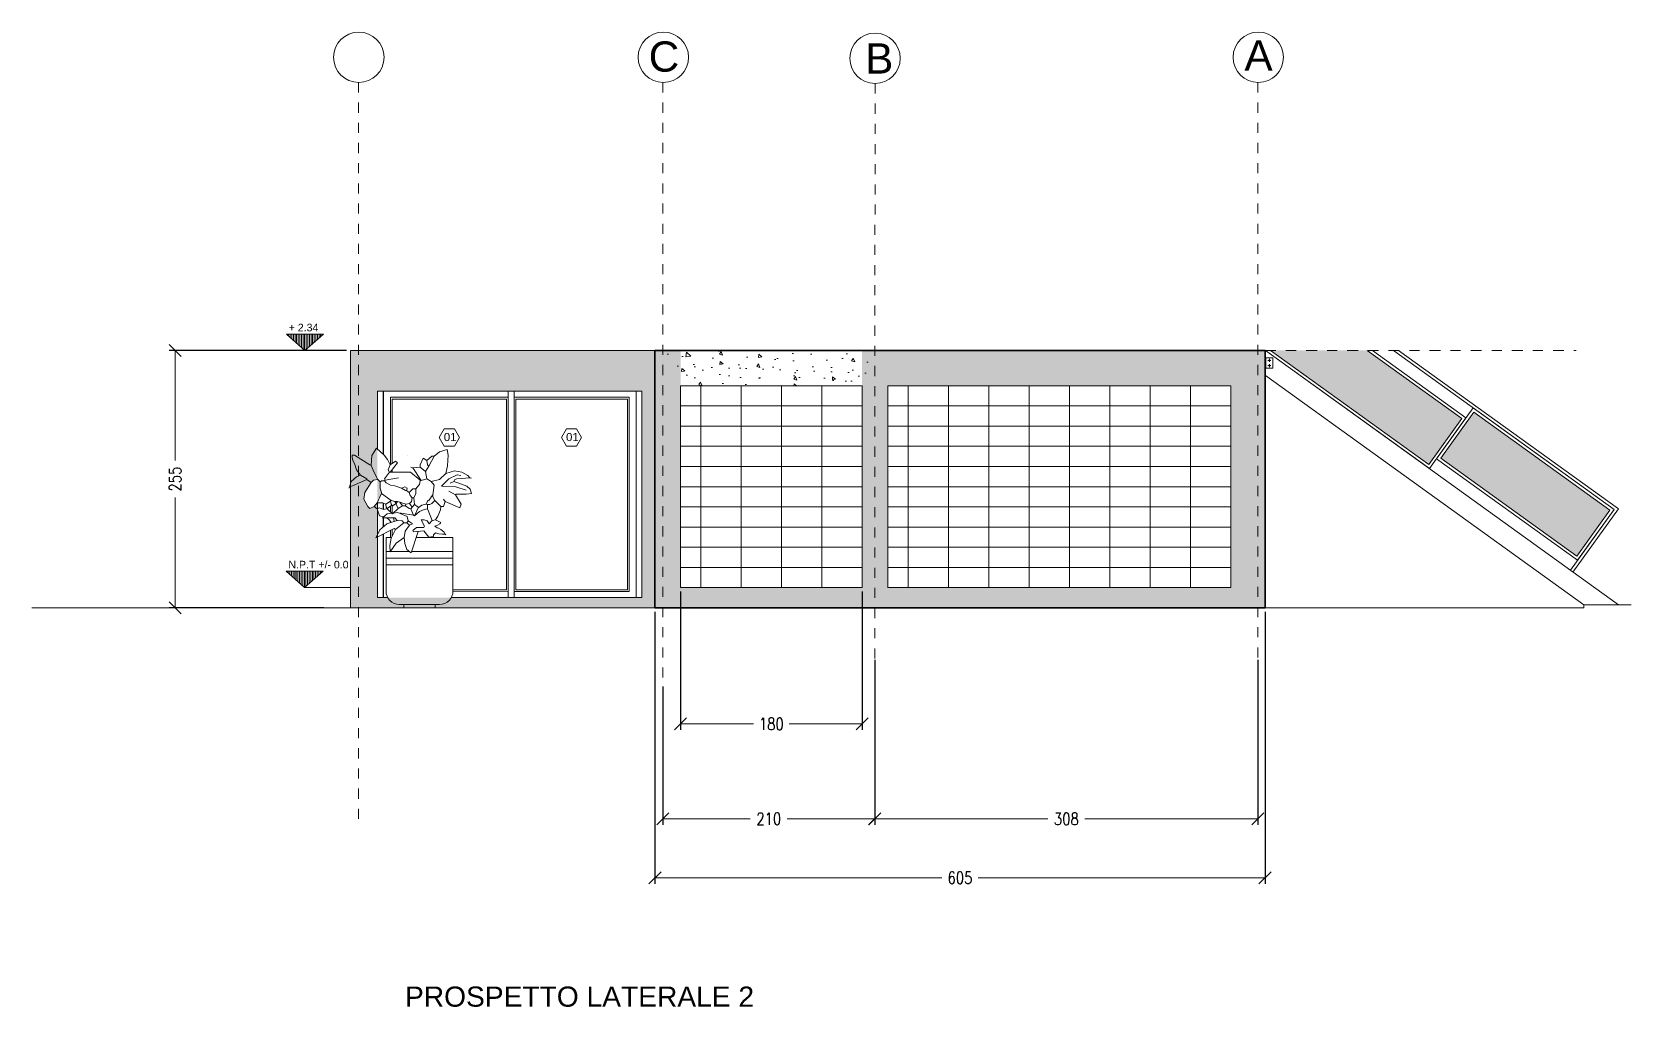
# Model space of a CAD drawing. Header units: inches. Extents: x 15 to 6535, y 214 to 4594.
# Drawn here: x 139.37 to 155.22, y 234.14 to 243.81 of the extents above; entities that cross this region are included whole.
import ezdxf

# ---------------------------------------------------------------- set-up
doc = ezdxf.new("R2010")
doc.units = ezdxf.units.IN
doc.header["$MEASUREMENT"] = 0
for name, pattern in [('ACAD_ISO10W100', [18, 12, -3, 0, -3]), ('CENTER', [2, 1.25, -0.25, 0.25, -0.25]), ('HIDDEN', [0.375, 0.25, -0.125])]:
    doc.linetypes.add(name, pattern=pattern)
for name, color, linetype, lineweight in [('$0$A-GLAZ-FULL', 4, 'Continuous', 18), ('$1$A-GLAZ-FULL', 4, 'Continuous', 25), ('A-ANNO-SYMB', 3, 'Continuous', 18), ('A-ANNO-TEXT', 3, 'Continuous', 18), ('A-ELEV-MBE1', 7, 'Continuous', 13), ('A-ELEV-PATT', 8, 'Continuous', 13), ('A-FURN', 8, 'Continuous', 18), ('A-SECT-PATT', 8, 'Continuous', 18), ('A-WALL-FULL', 7, 'Continuous', 35), ('linee di sezione', 3, 'Continuous', 13), ('PROIEZIONI', 145, 'Continuous', 13), ('SIMBOLI FINESTRE', 3, 'Continuous', 13), ('VEGETAZIONE', 94, 'Continuous', 13)]:
    doc.layers.add(name, color=color, linetype=linetype, lineweight=lineweight)
doc.styles.add('ARIAL', font='Arial.ttf')
doc.styles.add('E-ARIAL', font='Arial.ttf')
doc.styles.add('E-ROMANS', font='romans.shx', dxfattribs={"width": 0.8})
doc.styles.get("Standard").update_dxf_attribs({"font": 'Arial.ttf'})
doc.dimstyles.new('E-0100_TICK_12', dxfattribs={"dimscale": 0.001, "dimtxt": 120, "dimasz": 120, "dimexe": 60, "dimexo": 40, "dimgap": 60, "dimtad": 0, "dimzin": 0, "dimdsep": 46, "dimtxsty": 'E-ROMANS', "dimblk": 'OBLIQUE', "dimcen": 60, "dimclrd": 256, "dimclre": 256, "dimclrt": 256, "dimadec": 0, "dimazin": 0, "dimtfac": 1, "dimtmove": 1, "dimatfit": 3, "dimldrblk": 'OPEN90', "dimfxl": 1, "dimtfill": 1, "dimtolj": 1, "dimtzin": 0, "dimlwd": -1, "dimarcsym": 0})

msp = doc.modelspace()

# ---------------------------------------------------------------- texts
at = {"layer": 'A-ANNO-TEXT', "style": 'E-ARIAL'}
for s, p in [('C', (145.482, 243.413)), ('B', (147.629, 243.394)), ('A', (151.39, 243.424))]:
    msp.add_text(s, height=0.3, rotation=360, dxfattribs=at).set_placement(p)
for s, p in [('+ 2.34', (141.912, 240.839)), ('N.P.T +/- 0.0', (141.909, 238.489))]:
    msp.add_text(s, height=0.075, dxfattribs=at).set_placement(p)
at = {"layer": 'A-ANNO-TEXT', "insert": (143.065, 234.344), "char_height": 0.2, "attachment_point": 1}
msp.add_mtext_dynamic_manual_height_columns('PROSPETTO LATERALE 2', width=3.93386, gutter_width=1, heights=[0.291], dxfattribs=at)
at = {"layer": 'SIMBOLI FINESTRE', "style": 'ARIAL'}
for p in [(143.45, 239.751), (144.662, 239.751)]:
    msp.add_text('01', height=0.0807, rotation=359.8326, dxfattribs=at).set_placement(p)

# ---------------------------------------------------------------- blocks, each defined once
blk = doc.blocks.new('_Oblique')
at = {"color": 0, "linetype": 'ByBlock', "lineweight": -2}
blk.add_line((-0.5, -0.5), (0.5, 0.5), dxfattribs=at)
blk = doc.blocks.new('*D66')
at = {"layer": 'linee di sezione', "lineweight": -2, "transparency": 16777216}
for p, q in [((145.798, 238.259), (145.798, 236.887)), ((147.598, 238.259), (147.598, 236.887))]:
    blk.add_line(p, q, dxfattribs=at)
at = {"layer": 'linee di sezione', "transparency": 16777216}
for p, q in [((145.798, 236.947), (146.522, 236.947)), ((147.598, 236.947), (146.875, 236.947))]:
    blk.add_line(p, q, dxfattribs=at)
at = {"layer": 'linee di sezione', "transparency": 16777216, "xscale": 0.12, "yscale": 0.12, "zscale": 0.12, "rotation": 180}
blk.add_blockref('_Oblique', (145.798, 236.947), dxfattribs=at)
at = {"layer": 'linee di sezione', "transparency": 16777216, "xscale": 0.12, "yscale": 0.12, "zscale": 0.12}
blk.add_blockref('_Oblique', (147.598, 236.947), dxfattribs=at)
at = {"layer": 'linee di sezione', "lineweight": 13, "transparency": 16777216, "insert": (146.698, 236.947), "char_height": 0.12, "attachment_point": 5, "style": 'E-ROMANS', "bg_fill": 3, "box_fill_scale": 1.25, "bg_fill_color": 256, "bg_fill_true_color": 13158600, "bg_fill_transparency": 0}
blk.add_mtext('\\A1;180', dxfattribs=at)
blk = doc.blocks.new('_Open90')
at = {"color": 0, "linetype": 'ByBlock', "lineweight": -2}
for p, q in [((0, 0), (-1, 0)), ((-0.5, 0.5), (0, 0)), ((0, 0), (-0.5, -0.5))]:
    blk.add_line(p, q, dxfattribs=at)
blk = doc.blocks.new('*D69')
at = {"layer": 'linee di sezione', "lineweight": -2, "transparency": 16777216}
for p, q in [((145.544, 238.059), (145.544, 235.362)), ((151.594, 238.059), (151.594, 235.362))]:
    blk.add_line(p, q, dxfattribs=at)
at = {"layer": 'linee di sezione', "transparency": 16777216}
for p, q in [((145.544, 235.422), (148.388, 235.422)), ((151.594, 235.422), (148.75, 235.422))]:
    blk.add_line(p, q, dxfattribs=at)
at = {"layer": 'linee di sezione', "transparency": 16777216, "xscale": 0.12, "yscale": 0.12, "zscale": 0.12, "rotation": 180}
blk.add_blockref('_Oblique', (145.544, 235.422), dxfattribs=at)
at = {"layer": 'linee di sezione', "transparency": 16777216, "xscale": 0.12, "yscale": 0.12, "zscale": 0.12}
blk.add_blockref('_Oblique', (151.594, 235.422), dxfattribs=at)
at = {"layer": 'linee di sezione', "lineweight": 13, "transparency": 16777216, "insert": (148.569, 235.422), "char_height": 0.12, "attachment_point": 5, "style": 'E-ROMANS', "bg_fill": 3, "box_fill_scale": 1.25, "bg_fill_color": 256, "bg_fill_true_color": 13158600, "bg_fill_transparency": 0}
blk.add_mtext('\\A1;605', dxfattribs=at)
blk = doc.blocks.new('*D70')
at = {"layer": 'linee di sezione', "lineweight": -2, "transparency": 16777216}
for p, q in [((147.723, 237.584), (147.723, 235.947)), ((145.622, 237.319), (145.622, 235.947))]:
    blk.add_line(p, q, dxfattribs=at)
at = {"layer": 'linee di sezione', "transparency": 16777216}
for p, q in [((145.622, 236.007), (146.489, 236.007)), ((147.723, 236.007), (146.856, 236.007))]:
    blk.add_line(p, q, dxfattribs=at)
at = {"layer": 'linee di sezione', "transparency": 16777216, "xscale": 0.12, "yscale": 0.12, "zscale": 0.12, "rotation": 180}
blk.add_blockref('_Oblique', (145.622, 236.007), dxfattribs=at)
at = {"layer": 'linee di sezione', "transparency": 16777216, "xscale": 0.12, "yscale": 0.12, "zscale": 0.12}
blk.add_blockref('_Oblique', (147.723, 236.007), dxfattribs=at)
at = {"layer": 'linee di sezione', "lineweight": 13, "transparency": 16777216, "insert": (146.673, 236.007), "char_height": 0.12, "attachment_point": 5, "style": 'E-ROMANS', "bg_fill": 3, "box_fill_scale": 1.25, "bg_fill_color": 256, "bg_fill_true_color": 13158600, "bg_fill_transparency": 0}
blk.add_mtext('\\A1;210', dxfattribs=at)
blk = doc.blocks.new('*D72')
at = {"layer": 'linee di sezione', "lineweight": -2, "transparency": 16777216}
for p, q in [((151.523, 237.583), (151.523, 235.946)), ((147.724, 237.318), (147.724, 235.946))]:
    blk.add_line(p, q, dxfattribs=at)
at = {"layer": 'linee di sezione', "transparency": 16777216}
for p, q in [((147.724, 236.006), (149.44, 236.006)), ((151.523, 236.006), (149.807, 236.006))]:
    blk.add_line(p, q, dxfattribs=at)
at = {"layer": 'linee di sezione', "transparency": 16777216, "xscale": 0.12, "yscale": 0.12, "zscale": 0.12, "rotation": 180}
blk.add_blockref('_Oblique', (147.724, 236.006), dxfattribs=at)
at = {"layer": 'linee di sezione', "transparency": 16777216, "xscale": 0.12, "yscale": 0.12, "zscale": 0.12}
blk.add_blockref('_Oblique', (151.523, 236.006), dxfattribs=at)
at = {"layer": 'linee di sezione', "lineweight": 13, "transparency": 16777216, "insert": (149.624, 236.006), "char_height": 0.12, "attachment_point": 5, "style": 'E-ROMANS', "bg_fill": 3, "box_fill_scale": 1.25, "bg_fill_color": 256, "bg_fill_true_color": 13158600, "bg_fill_transparency": 0}
blk.add_mtext('\\A1;308', dxfattribs=at)
blk = doc.blocks.new('*D83')
at = {"layer": 'linee di sezione', "lineweight": -2, "transparency": 16777216}
for p, q in [((142.484, 240.649), (140.726, 240.649)), ((142.26, 238.099), (140.726, 238.099))]:
    blk.add_line(p, q, dxfattribs=at)
at = {"layer": 'linee di sezione', "transparency": 16777216}
for p, q in [((140.786, 240.649), (140.786, 239.557)), ((140.786, 238.099), (140.786, 239.191))]:
    blk.add_line(p, q, dxfattribs=at)
at = {"layer": 'linee di sezione', "transparency": 16777216, "xscale": 0.12, "yscale": 0.12, "zscale": 0.12}
for p, rotation in [((140.786, 240.649), 90), ((140.786, 238.099), 270)]:
    blk.add_blockref('_Oblique', p, dxfattribs=dict(at, rotation=rotation))
at = {"layer": 'linee di sezione', "lineweight": 13, "transparency": 16777216, "insert": (140.786, 239.374), "char_height": 0.12, "attachment_point": 5, "rotation": 90, "style": 'E-ROMANS', "bg_fill": 3, "box_fill_scale": 1.25, "bg_fill_color": 256, "bg_fill_true_color": 13158600, "bg_fill_transparency": 0}
blk.add_mtext('\\A1;255', dxfattribs=at)

# ---------------------------------------------------------------- hatches: boundary and pattern name
at = {"layer": 'A-ELEV-PATT'}
h = msp.add_hatch(dxfattribs=at)
h.set_pattern_fill('AR-CONC', color=256, scale=0.002, angle=360, style=0)
h.set_pattern_definition([(50, (127.18785, 186.328), (0.3643693, -0.0318782), [0.0381, -0.4191]), (355, (127.18785, 186.328), (-0.0704857, 0.3821133), [0.03048, -0.33528]), (100.451, (127.21822, 186.32535), (0.293885, 0.3502334), [0.03238, -0.35618]), (46.1842, (127.18785, 186.4296), (0.542158, -0.0840847), [0.05715, -0.62865]), (96.6356, (127.23303, 186.4226), (0.4748085, 0.494851), [0.04857, -0.53427]), (351.184, (127.18785, 186.4296), (0.474809, 0.49485), [0.04572, -0.50292]), (21, (127.23865, 186.4042), (0.3032298, -0.204531), [0.0381, -0.4191]), (326, (127.23865, 186.4042), (0.123604, 0.368376), [0.03048, -0.33528]), (71.4514, (127.26392, 186.38716), (0.426833, 0.1638457), [0.03238, -0.35618]), (37.5, (127.18785, 186.32801), (0.0061772, 0.16911008), [0, -0.331216, 0, -0.34036, 0, -0.33655]), (7.5, (127.18785, 186.32801), (0.1336393, 0.20036115), [0, -0.194056, 0, -0.323596, 0, -0.12827]), (327.5, (127.07457, 186.32801), (0.2711812, -0.0114575), [0, -0.127, 0, -0.39624, 0, -0.52578]), (317.5, (127.02377, 186.328), (0.2962584, 0.050853), [0, -0.1651, 0, -0.263144, 0, -0.37338])])
h.paths.add_polyline_path([(145.415, 238.199), (142.792, 238.199), (142.792, 240.246), (145.415, 240.246)], flags=16)
h.paths.add_polyline_path([(147.854, 238.299), (147.854, 240.299), (151.254, 240.299), (151.254, 238.299)], flags=16)
h.paths.add_polyline_path([(142.814, 239.188), (142.801, 239.169), (142.789, 239.139), (142.759, 239.103), (142.716, 239.084), (142.698, 239.103), (142.656, 239.176), (142.668, 239.242), (142.729, 239.34), (142.754, 239.362), (142.795, 239.37), (142.82, 239.346), (142.82, 239.285), (142.832, 239.242), (142.832, 239.23)], flags=16)
h.paths.add_polyline_path([(147.598, 240.649), (147.598, 238.299), (145.798, 238.299), (145.798, 240.649), (148.573, 240.649), (142.524, 240.649), (142.524, 239.169), (142.524, 238.099), (151.594, 238.099), (151.594, 240.649), (150.873, 240.649)])
h = msp.add_hatch(dxfattribs=at)
h.set_pattern_fill('AR-CONC', color=256, scale=0.002, angle=270, style=0)
h.set_pattern_definition([(320, (93.81335, 264.93536), (-0.0318782, -0.3643693), [0.0381, -0.4191]), (265, (93.81335, 264.93536), (0.3821133, 0.0704857), [0.03048, -0.33528]), (10.451, (93.8107, 264.905), (0.3502334, -0.293885), [0.03238, -0.35618]), (316.1842, (93.91495, 264.93536), (-0.0840847, -0.542158), [0.05715, -0.62865]), (6.6356, (93.90794, 264.8902), (0.494851, -0.4748085), [0.04857, -0.53427]), (261.184, (93.91495, 264.93536), (0.49485, -0.474809), [0.04572, -0.50292]), (291, (93.88955, 264.88456), (-0.204531, -0.3032298), [0.0381, -0.4191]), (236, (93.88955, 264.88456), (0.368376, -0.123604), [0.03048, -0.33528]), (341.4514, (93.8725, 264.8593), (0.1638457, -0.426833), [0.03238, -0.35618]), (307.5, (93.81335, 264.93536), (0.16911008, -0.0061772), [0, -0.331216, 0, -0.34036, 0, -0.33655]), (277.5, (93.81335, 264.93536), (0.20036115, -0.1336393), [0, -0.194056, 0, -0.323596, 0, -0.12827]), (237.5, (93.81335, 265.04865), (-0.0114575, -0.2711812), [0, -0.127, 0, -0.39624, 0, -0.52578]), (227.5, (93.81335, 265.09945), (0.050853, -0.2962584), [0, -0.1651, 0, -0.263144, 0, -0.37338])])
h.paths.add_polyline_path([(145.623, 240.649), (145.798, 240.299), (147.598, 240.299), (147.723, 240.616), (147.723, 240.649)])
at = {"layer": 'A-FURN'}
h = msp.add_hatch(dxfattribs=at)
h.set_pattern_fill('DOTS', color=256, scale=0.4, angle=362.9169, style=0)
h.set_pattern_definition([(2.916943, (82.24822, 259.872055), (0.011211598, 0.025603712), [0, -0.025])])
h.paths.add_polyline_path([(153.337, 239.583), (154.687, 238.611), (155.015, 239.066), (153.664, 240.038)])
h.paths.add_polyline_path([(151.65, 240.649), (152.608, 240.649), (153.545, 239.975), (153.218, 239.52)])
at = {"layer": 'A-SECT-PATT'}
h = msp.add_hatch(dxfattribs=at)
h.set_pattern_fill('ANSI31', color=256, scale=0.005, angle=225, style=0)
h.set_pattern_definition([(270, (297.247894, 108.982838), (0.015875, -3e-17), [])])
h.paths.add_polyline_path([(141.889, 240.81), (142.073, 240.648), (142.257, 240.81)])
h = msp.add_hatch(dxfattribs=at)
h.set_pattern_fill('ANSI31', color=256, scale=0.005, angle=225, style=0)
h.set_pattern_definition([(270, (297.245055, 106.633507), (0.015875, -3e-17), [])])
h.paths.add_polyline_path([(141.886, 238.461), (142.07, 238.299), (142.254, 238.461)])

# ---------------------------------------------------------------- linework, layer by layer
at = {"layer": '$0$A-GLAZ-FULL', "color": 0}
for p, q in [((142.922, 240.188), (142.922, 239.519)), ((144.072, 240.168), (142.939, 240.168)), ((142.939, 240.168), (142.939, 239.53)), ((144.072, 238.277), (144.072, 240.168)), ((145.271, 240.168), (144.163, 240.168)), ((144.163, 238.277), (144.163, 240.168)), ((145.271, 240.168), (145.271, 238.277)), ((145.271, 238.277), (145.271, 240.168)), ((145.287, 238.26), (145.287, 240.188)), ((142.939, 239.47), (142.939, 239.443)), ((142.922, 239.168), (142.922, 239.157)), ((142.922, 239.107), (142.922, 239.047)), ((142.939, 239.111), (142.939, 239.032)), ((142.922, 238.952), (142.922, 238.944)), ((142.922, 238.868), (142.922, 238.796)), ((142.939, 238.876), (142.939, 238.809)), ((143.541, 238.263), (144.088, 238.26)), ((144.147, 238.26), (145.287, 238.26))]:
    msp.add_line(p, q, dxfattribs=at)
at = {"layer": '$0$A-GLAZ-FULL', "color": 0, "linetype": 'HIDDEN', "ltscale": 100}
for p, q in [((144.088, 240.188), (142.922, 240.188)), ((145.287, 240.188), (144.147, 240.188)), ((144.072, 238.277), (143.541, 238.277)), ((145.271, 238.277), (144.163, 238.277))]:
    msp.add_line(p, q, dxfattribs=at)
at = {"layer": '$1$A-GLAZ-FULL', "color": 7}
for p, q in [((142.851, 239.619), (142.851, 240.246)), ((142.851, 239.074), (142.851, 239.136)), ((142.851, 238.998), (142.851, 239)), ((142.851, 238.902), (142.851, 238.99)), ((142.851, 238.199), (142.851, 238.831))]:
    msp.add_line(p, q, dxfattribs=at)
at = {"layer": 'A-ANNO-SYMB', "ltscale": 0.003}
msp.add_line((147.598, 237.999), (147.598, 237.774), dxfattribs=at)
at = {"layer": 'A-ANNO-SYMB', "linetype": 'CENTER', "ltscale": 0.04}
for points in [[(142.603, 243.306), (142.603, 235.947)], [(145.623, 243.306), (145.623, 235.947)], [(147.727, 243.296), (147.723, 235.947)], [(151.523, 243.306), (151.523, 235.947)]]:
    msp.add_lwpolyline(points, dxfattribs=at)
at = {"layer": 'A-ANNO-SYMB'}
for points in [[(142.073, 240.648), (141.889, 240.81), (142.257, 240.81)], [(142.07, 238.299), (141.886, 238.461), (142.254, 238.461)]]:
    msp.add_lwpolyline(points, close=True, dxfattribs=at)
msp.add_lwpolyline([(142.524, 238.299), (142.524, 238.299), (142.07, 238.299), (142.07, 238.299)], dxfattribs=at)
for centre in [(142.607, 243.556), (145.627, 243.556), (147.727, 243.546), (151.527, 243.556)]:
    msp.add_circle(centre, 0.25, dxfattribs=at)
at = {"layer": 'A-ELEV-MBE1', "color": 7}
for p, q in [((144.088, 240.246), (142.792, 240.246)), ((142.792, 240.246), (142.792, 239.673)), ((144.088, 238.199), (144.088, 240.246)), ((144.147, 238.199), (144.147, 240.246)), ((145.415, 240.246), (144.147, 240.246)), ((145.357, 238.199), (145.357, 240.246)), ((145.415, 240.246), (145.415, 238.199)), ((142.792, 239.139), (142.792, 239.08)), ((142.792, 239.071), (142.792, 238.199))]:
    msp.add_line(p, q, dxfattribs=at)
at = {"layer": 'A-ELEV-MBE1'}
for p, q in [((144.088, 240.246), (144.147, 240.246)), ((149.254, 240.299), (148.454, 240.299, 0)), ((142.524, 239.301), (142.524, 238.099)), ((147.849, 238.299), (151.254, 238.299)), ((142.524, 238.099), (139.366, 238.099)), ((154.756, 238.099), (151.594, 238.099)), ((154.756, 238.129), (155.224, 238.129)), ((154.756, 238.129), (154.756, 238.099))]:
    msp.add_line(p, q, dxfattribs=at)
at = {"layer": 'A-ELEV-MBE1', "color": 7, "true_color": 0xffffff}
for p, q in [((149.254, 240.299), (149.254, 239.17)), ((142.792, 238.199), (142.894, 238.199)), ((143.525, 238.199), (145.415, 238.199))]:
    msp.add_line(p, q, dxfattribs=at)
at = {"layer": 'A-ELEV-MBE1'}
for points in [[(145.798, 240.299), (145.998, 240.299), (145.998, 240.099), (145.798, 240.099)], [(145.998, 240.299), (146.398, 240.299), (146.398, 240.099), (145.998, 240.099)], [(146.398, 240.299), (146.798, 240.299), (146.798, 240.099), (146.398, 240.099)], [(146.798, 240.299), (147.198, 240.299), (147.198, 240.099), (146.798, 240.099)], [(147.198, 240.299), (147.598, 240.299), (147.598, 240.099), (147.198, 240.099)], [(147.854, 240.299), (148.054, 240.299), (148.054, 240.099), (147.854, 240.099)], [(148.054, 240.299), (148.454, 240.299), (148.454, 240.099), (148.054, 240.099)], [(148.454, 240.299), (148.854, 240.299), (148.854, 240.099), (148.454, 240.099)], [(148.854, 240.299), (149.254, 240.299), (149.254, 240.099), (148.854, 240.099)], [(149.254, 240.299), (149.654, 240.299), (149.654, 240.099), (149.254, 240.099)], [(149.654, 240.299), (150.054, 240.299), (150.054, 240.099), (149.654, 240.099)], [(150.054, 240.299), (150.454, 240.299), (150.454, 240.099), (150.054, 240.099)], [(150.454, 240.299), (150.854, 240.299), (150.854, 240.099), (150.454, 240.099)], [(150.854, 240.299), (151.254, 240.299), (151.254, 240.099), (150.854, 240.099)], [(145.798, 240.099), (145.998, 240.099), (145.998, 239.899), (145.798, 239.899)], [(145.998, 240.099), (146.398, 240.099), (146.398, 239.899), (145.998, 239.899)], [(146.398, 240.099), (146.798, 240.099), (146.798, 239.899), (146.398, 239.899)], [(146.798, 240.099), (147.198, 240.099), (147.198, 239.899), (146.798, 239.899)], [(147.198, 240.099), (147.598, 240.099), (147.598, 239.899), (147.198, 239.899)], [(147.854, 240.099), (148.054, 240.099), (148.054, 239.899), (147.854, 239.899)], [(148.054, 240.099), (148.454, 240.099), (148.454, 239.899), (148.054, 239.899)], [(148.454, 240.099), (148.854, 240.099), (148.854, 239.899), (148.454, 239.899)], [(148.854, 240.099), (149.254, 240.099), (149.254, 239.899), (148.854, 239.899)], [(149.254, 240.099), (149.654, 240.099), (149.654, 239.899), (149.254, 239.899)], [(149.654, 240.099), (150.054, 240.099), (150.054, 239.899), (149.654, 239.899)], [(150.054, 240.099), (150.454, 240.099), (150.454, 239.899), (150.054, 239.899)], [(150.454, 240.099), (150.854, 240.099), (150.854, 239.899), (150.454, 239.899)], [(150.854, 240.099), (151.254, 240.099), (151.254, 239.899), (150.854, 239.899)], [(145.798, 239.899), (145.998, 239.899), (145.998, 239.699), (145.798, 239.699)], [(145.998, 239.899), (146.398, 239.899), (146.398, 239.699), (145.998, 239.699)], [(146.398, 239.899), (146.798, 239.899), (146.798, 239.699), (146.398, 239.699)], [(146.798, 239.899), (147.198, 239.899), (147.198, 239.699), (146.798, 239.699)], [(147.198, 239.899), (147.598, 239.899), (147.598, 239.699), (147.198, 239.699)], [(147.854, 239.899), (148.054, 239.899), (148.054, 239.699), (147.854, 239.699)], [(148.054, 239.899), (148.454, 239.899), (148.454, 239.699), (148.054, 239.699)], [(148.454, 239.899), (148.854, 239.899), (148.854, 239.699), (148.454, 239.699)], [(148.854, 239.899), (149.254, 239.899), (149.254, 239.699), (148.854, 239.699)], [(149.254, 239.899), (149.654, 239.899), (149.654, 239.699), (149.254, 239.699)], [(149.654, 239.899), (150.054, 239.899), (150.054, 239.699), (149.654, 239.699)], [(150.054, 239.899), (150.454, 239.899), (150.454, 239.699), (150.054, 239.699)], [(150.454, 239.899), (150.854, 239.899), (150.854, 239.699), (150.454, 239.699)], [(150.854, 239.899), (151.254, 239.899), (151.254, 239.699), (150.854, 239.699)], [(145.798, 239.699), (145.998, 239.699), (145.998, 239.499), (145.798, 239.499)], [(145.998, 239.699), (146.398, 239.699), (146.398, 239.499), (145.998, 239.499)], [(146.398, 239.699), (146.798, 239.699), (146.798, 239.499), (146.398, 239.499)], [(146.798, 239.699), (147.198, 239.699), (147.198, 239.499), (146.798, 239.499)], [(147.198, 239.699), (147.598, 239.699), (147.598, 239.499), (147.198, 239.499)], [(147.854, 239.699), (148.054, 239.699), (148.054, 239.499), (147.854, 239.499)], [(148.054, 239.699), (148.454, 239.699), (148.454, 239.499), (148.054, 239.499)], [(148.454, 239.699), (148.854, 239.699), (148.854, 239.499), (148.454, 239.499)], [(148.854, 239.699), (149.254, 239.699), (149.254, 239.499), (148.854, 239.499)], [(149.254, 239.699), (149.654, 239.699), (149.654, 239.499), (149.254, 239.499)], [(149.654, 239.699), (150.054, 239.699), (150.054, 239.499), (149.654, 239.499)], [(150.054, 239.699), (150.454, 239.699), (150.454, 239.499), (150.054, 239.499)], [(150.454, 239.699), (150.854, 239.699), (150.854, 239.499), (150.454, 239.499)], [(150.854, 239.699), (151.254, 239.699), (151.254, 239.499), (150.854, 239.499)], [(145.798, 239.499), (145.998, 239.499), (145.998, 239.299), (145.798, 239.299)], [(145.998, 239.499), (146.398, 239.499), (146.398, 239.299), (145.998, 239.299)], [(146.398, 239.499), (146.798, 239.499), (146.798, 239.299), (146.398, 239.299)], [(146.798, 239.499), (147.198, 239.499), (147.198, 239.299), (146.798, 239.299)], [(147.198, 239.499), (147.598, 239.499), (147.598, 239.299), (147.198, 239.299)], [(147.854, 239.499), (148.054, 239.499), (148.054, 239.299), (147.854, 239.299)], [(148.054, 239.499), (148.454, 239.499), (148.454, 239.299), (148.054, 239.299)], [(148.454, 239.499), (148.854, 239.499), (148.854, 239.299), (148.454, 239.299)], [(148.854, 239.499), (149.254, 239.499), (149.254, 239.299), (148.854, 239.299)], [(149.254, 239.499), (149.654, 239.499), (149.654, 239.299), (149.254, 239.299)], [(149.654, 239.499), (150.054, 239.499), (150.054, 239.299), (149.654, 239.299)], [(150.054, 239.499), (150.454, 239.499), (150.454, 239.299), (150.054, 239.299)], [(150.454, 239.499), (150.854, 239.499), (150.854, 239.299), (150.454, 239.299)], [(150.854, 239.499), (151.254, 239.499), (151.254, 239.299), (150.854, 239.299)], [(145.798, 239.299), (145.998, 239.299), (145.998, 239.099), (145.798, 239.099)], [(145.998, 239.299), (146.398, 239.299), (146.398, 239.099), (145.998, 239.099)], [(146.398, 239.299), (146.798, 239.299), (146.798, 239.099), (146.398, 239.099)], [(146.798, 239.299), (147.198, 239.299), (147.198, 239.099), (146.798, 239.099)], [(147.198, 239.299), (147.598, 239.299), (147.598, 239.099), (147.198, 239.099)], [(147.854, 239.299), (148.054, 239.299), (148.054, 239.099), (147.854, 239.099)], [(148.054, 239.299), (148.454, 239.299), (148.454, 239.099), (148.054, 239.099)], [(148.454, 239.299), (148.854, 239.299), (148.854, 239.099), (148.454, 239.099)], [(148.854, 239.299), (149.254, 239.299), (149.254, 239.099), (148.854, 239.099)], [(149.254, 239.299), (149.654, 239.299), (149.654, 239.099), (149.254, 239.099)], [(149.654, 239.299), (150.054, 239.299), (150.054, 239.099), (149.654, 239.099)], [(150.054, 239.299), (150.454, 239.299), (150.454, 239.099), (150.054, 239.099)], [(150.454, 239.299), (150.854, 239.299), (150.854, 239.099), (150.454, 239.099)], [(150.854, 239.299), (151.254, 239.299), (151.254, 239.099), (150.854, 239.099)], [(145.798, 239.099), (145.998, 239.099), (145.998, 238.899), (145.798, 238.899)], [(145.998, 239.099), (146.398, 239.099), (146.398, 238.899), (145.998, 238.899)], [(146.398, 239.099), (146.798, 239.099), (146.798, 238.899), (146.398, 238.899)], [(146.798, 239.099), (147.198, 239.099), (147.198, 238.899), (146.798, 238.899)], [(147.198, 239.099), (147.598, 239.099), (147.598, 238.899), (147.198, 238.899)], [(147.854, 239.099), (148.054, 239.099), (148.054, 238.899), (147.854, 238.899)], [(148.054, 239.099), (148.454, 239.099), (148.454, 238.899), (148.054, 238.899)], [(148.454, 239.099), (148.854, 239.099), (148.854, 238.899), (148.454, 238.899)], [(148.854, 239.099), (149.254, 239.099), (149.254, 238.899), (148.854, 238.899)], [(149.254, 239.099), (149.654, 239.099), (149.654, 238.899), (149.254, 238.899)], [(149.654, 239.099), (150.054, 239.099), (150.054, 238.899), (149.654, 238.899)], [(150.054, 239.099), (150.454, 239.099), (150.454, 238.899), (150.054, 238.899)], [(150.454, 239.099), (150.854, 239.099), (150.854, 238.899), (150.454, 238.899)], [(150.854, 239.099), (151.254, 239.099), (151.254, 238.899), (150.854, 238.899)], [(145.798, 238.899), (145.998, 238.899), (145.998, 238.699), (145.798, 238.699)], [(145.998, 238.899), (146.398, 238.899), (146.398, 238.699), (145.998, 238.699)], [(146.398, 238.899), (146.798, 238.899), (146.798, 238.699), (146.398, 238.699)], [(146.798, 238.899), (147.198, 238.899), (147.198, 238.699), (146.798, 238.699)], [(147.198, 238.899), (147.598, 238.899), (147.598, 238.699), (147.198, 238.699)], [(147.854, 238.899), (148.054, 238.899), (148.054, 238.699), (147.854, 238.699)], [(148.054, 238.899), (148.454, 238.899), (148.454, 238.699), (148.054, 238.699)], [(148.454, 238.899), (148.854, 238.899), (148.854, 238.699), (148.454, 238.699)], [(148.854, 238.899), (149.254, 238.899), (149.254, 238.699), (148.854, 238.699)], [(149.254, 238.899), (149.654, 238.899), (149.654, 238.699), (149.254, 238.699)], [(149.654, 238.899), (150.054, 238.899), (150.054, 238.699), (149.654, 238.699)], [(150.054, 238.899), (150.454, 238.899), (150.454, 238.699), (150.054, 238.699)], [(150.454, 238.899), (150.854, 238.899), (150.854, 238.699), (150.454, 238.699)], [(150.854, 238.899), (151.254, 238.899), (151.254, 238.699), (150.854, 238.699)], [(145.798, 238.699), (145.998, 238.699), (145.998, 238.499), (145.798, 238.499)], [(145.998, 238.699), (146.398, 238.699), (146.398, 238.499), (145.998, 238.499)], [(146.398, 238.699), (146.798, 238.699), (146.798, 238.499), (146.398, 238.499)], [(146.798, 238.699), (147.198, 238.699), (147.198, 238.499), (146.798, 238.499)], [(147.198, 238.699), (147.598, 238.699), (147.598, 238.499), (147.198, 238.499)], [(147.854, 238.699), (148.054, 238.699), (148.054, 238.499), (147.854, 238.499)], [(148.054, 238.699), (148.454, 238.699), (148.454, 238.499), (148.054, 238.499)], [(148.454, 238.699), (148.854, 238.699), (148.854, 238.499), (148.454, 238.499)], [(148.854, 238.699), (149.254, 238.699), (149.254, 238.499), (148.854, 238.499)], [(149.254, 238.699), (149.654, 238.699), (149.654, 238.499), (149.254, 238.499)], [(149.654, 238.699), (150.054, 238.699), (150.054, 238.499), (149.654, 238.499)], [(150.054, 238.699), (150.454, 238.699), (150.454, 238.499), (150.054, 238.499)], [(150.454, 238.699), (150.854, 238.699), (150.854, 238.499), (150.454, 238.499)], [(150.854, 238.699), (151.254, 238.699), (151.254, 238.499), (150.854, 238.499)], [(145.798, 238.499), (145.998, 238.499), (145.998, 238.299), (145.798, 238.299)], [(145.998, 238.499), (146.398, 238.499), (146.398, 238.299), (145.998, 238.299)], [(146.398, 238.499), (146.798, 238.499), (146.798, 238.299), (146.398, 238.299)], [(146.798, 238.499), (147.198, 238.499), (147.198, 238.299), (146.798, 238.299)], [(147.198, 238.499), (147.598, 238.499), (147.598, 238.299), (147.198, 238.299)], [(147.854, 238.499), (148.054, 238.499), (148.054, 238.299), (147.854, 238.299)], [(148.054, 238.499), (148.454, 238.499), (148.454, 238.299), (148.054, 238.299)], [(148.454, 238.499), (148.854, 238.499), (148.854, 238.299), (148.454, 238.299)], [(148.854, 238.499), (149.254, 238.499), (149.254, 238.299), (148.854, 238.299)], [(149.254, 238.499), (149.654, 238.499), (149.654, 238.299), (149.254, 238.299)], [(149.654, 238.499), (150.054, 238.499), (150.054, 238.299), (149.654, 238.299)], [(150.454, 238.499), (150.854, 238.499), (150.854, 238.299), (150.454, 238.299)], [(150.854, 238.499), (151.254, 238.499), (151.254, 238.299), (150.854, 238.299)]]:
    msp.add_lwpolyline(points, close=True, dxfattribs=at)
at = {"layer": 'A-FURN', "linetype": 'ACAD_ISO10W100', "ltscale": 0.009}
msp.add_line((151.594, 240.649), (154.681, 240.649), dxfattribs=at)
at = {"layer": 'A-FURN'}
for p, q in [((151.598, 240.649), (155.098, 238.129)), ((151.598, 240.402), (151.598, 240.649)), ((151.673, 240.575), (151.598, 240.575)), ((151.603, 240.575), (151.603, 240.475)), ((151.638, 240.535), (151.638, 240.565)), ((151.673, 240.575), (151.673, 240.475)), ((152.867, 240.649), (155.056, 239.073)), ((152.918, 240.649), (155.098, 239.08)), ((151.673, 240.475), (151.598, 240.475)), ((151.653, 240.55), (151.623, 240.55)), ((151.653, 240.5), (151.623, 240.5)), ((151.638, 240.515), (151.638, 240.485)), ((151.598, 240.402), (151.594, 240.402)), ((151.598, 240.402), (154.756, 238.129)), ((155.056, 239.073), (154.623, 238.471)), ((155.098, 239.08), (154.647, 238.453))]:
    msp.add_line(p, q, dxfattribs=at)
at = {"layer": 'A-FURN', "ltscale": 0.05}
msp.add_line((143.541, 238.796), (143.177, 238.796), dxfattribs=at)
at = {"layer": 'A-FURN', "color": 252}
for p, q in [((142.877, 238.655), (142.919, 238.655)), ((142.877, 238.589), (143.541, 238.589)), ((142.877, 238.524), (143.541, 238.524)), ((142.921, 238.655), (143.113, 238.655)), ((143.132, 238.655), (143.541, 238.655))]:
    msp.add_line(p, q, dxfattribs=at)
at = {"layer": 'A-FURN'}
for points in [[(152.66, 240.649), (153.587, 239.981), (153.225, 239.478), (151.598, 240.649)], [(152.608, 240.649), (153.545, 239.975), (153.218, 239.52), (151.65, 240.649)]]:
    msp.add_lwpolyline(points, dxfattribs=at)
for points in [[(152.829, 240.649), (152.829, 240.649)], [(154.694, 238.57), (153.295, 239.576), (153.658, 240.08), (155.056, 239.073)], [(154.687, 238.611), (153.337, 239.583), (153.664, 240.038), (155.015, 239.066)]]:
    msp.add_lwpolyline(points, close=True, dxfattribs=at)
at = {"layer": 'A-FURN', "ltscale": 0.05}
for points in [[(142.933, 238.796), (142.877, 238.796), (142.877, 238.263, 0.414214), (143.009, 238.132), (143.409, 238.132)], [(143.009, 238.132), (143.409, 238.132, 0.414214), (143.541, 238.263), (143.541, 238.796), (143.531, 238.796)]]:
    msp.add_lwpolyline(points, format="xyb", dxfattribs=at)
at = {"layer": 'A-FURN'}
for centre in [(151.638, 240.55), (151.638, 240.5)]:
    msp.add_circle(centre, 0.005, dxfattribs=at)
at = {"layer": 'A-SECT-PATT'}
msp.add_line((142.524, 240.649), (142.524, 238.099), dxfattribs=at)
for points in [[(142.524, 240.649), (145.544, 240.649), (145.544, 240.649)], [(142.524, 238.099), (145.548, 238.099), (145.548, 238.099)]]:
    msp.add_lwpolyline(points, dxfattribs=at)
at = {"layer": 'A-WALL-FULL', "extrusion": (-4.44089e-16, 5.03198e-31, -1)}
for p, q in [((151.594, 240.649), (145.544, 240.649)), ((151.594, 238.099), (145.544, 238.099))]:
    msp.add_line(p, q, dxfattribs=at)
at = {"layer": 'A-WALL-FULL'}
for p, q in [((145.544, 240.649), (145.544, 238.099)), ((151.594, 240.649), (151.594, 238.099))]:
    msp.add_line(p, q, dxfattribs=at)
at = {"layer": 'PROIEZIONI', "ltscale": 0.05}
msp.add_lwpolyline([(143.053, 238.099), (143.365, 238.099), (143.365, 238.132), (143.053, 238.132)], close=True, dxfattribs=at)
at = {"layer": 'SIMBOLI FINESTRE'}
for points in [[(143.605, 239.787), (143.555, 239.873), (143.455, 239.873), (143.405, 239.787), (143.455, 239.7), (143.555, 239.7)], [(144.817, 239.787), (144.767, 239.873), (144.667, 239.873), (144.617, 239.787), (144.667, 239.7), (144.767, 239.7)]]:
    msp.add_lwpolyline(points, close=True, dxfattribs=at)
at = {"layer": 'VEGETAZIONE'}
for p, q in [((142.686, 239.37), (142.729, 239.34)), ((142.868, 239.364), (143.002, 239.388)), ((142.917, 239.443), (142.923, 239.443)), ((143.12, 239.443), (142.923, 239.443)), ((143.215, 239.364), (143.12, 239.443)), ((143.203, 239.315), (143.172, 239.279)), ((143.209, 239.321), (143.203, 239.315)), ((143.215, 239.358), (143.209, 239.321)), ((143.215, 239.358), (143.215, 239.364)), ((143.269, 239.449), (143.282, 239.376)), ((142.923, 239.157), (142.874, 239.127)), ((143.105, 239.242), (143.118, 239.212)), ((143.118, 239.212), (143.136, 239.188)), ((143.136, 239.188), (143.154, 239.188)), ((143.172, 239.233), (143.154, 239.188)), ((143.154, 239.188), (143.16, 239.121)), ((143.172, 239.279), (143.172, 239.233)), ((143.567, 239.218), (143.5, 239.255)), ((142.952, 238.99), (142.958, 238.956)), ((143.197, 239.09), (143.16, 239.011)), ((143.136, 238.933), (143.096, 238.961))]:
    msp.add_line(p, q, dxfattribs=at)
for points in [[(142.51, 239.291), (142.51, 239.285), (142.53, 239.35), (142.583, 239.397), (142.625, 239.413), (142.583, 239.467), (142.564, 239.528), (142.547, 239.558), (142.542, 239.593), (142.54, 239.613), (142.564, 239.613), (142.716, 239.516), (142.729, 239.51), (142.759, 239.438), (142.795, 239.37), (142.754, 239.362), (142.729, 239.34), (142.668, 239.242), (142.656, 239.176), (142.698, 239.103), (142.716, 239.084), (142.759, 239.103)], [(142.729, 239.51), (142.737, 239.607), (142.784, 239.681), (142.86, 239.61), (142.893, 239.567), (142.917, 239.516)], [(143.3, 239.504), (143.354, 239.602), (143.407, 239.643), (143.485, 239.669), (143.493, 239.61), (143.488, 239.505), (143.47, 239.431), (143.409, 239.37), (143.324, 239.352), (143.282, 239.376), (143.225, 239.361), (143.142, 239.486)], [(143.124, 239.492), (143.142, 239.486), (143.215, 239.492), (143.215, 239.516), (143.245, 239.583), (143.282, 239.558), (143.33, 239.601), (143.355, 239.601)], [(143.282, 239.558), (143.288, 239.516), (143.3, 239.504), (143.269, 239.449), (143.215, 239.492)], [(143.47, 239.437), (143.47, 239.431), (143.555, 239.455), (143.63, 239.444), (143.689, 239.409), (143.707, 239.388)], [(142.625, 239.413), (142.686, 239.376), (142.686, 239.37), (142.546, 239.309), (142.514, 239.298)], [(142.911, 239.443), (142.862, 239.376), (142.868, 239.364), (142.862, 239.358), (142.832, 239.358), (142.82, 239.346), (142.795, 239.37)], [(142.82, 239.346), (142.82, 239.285), (142.832, 239.242), (142.832, 239.23)], [(142.862, 239.358), (142.879, 239.338), (142.921, 239.315), (142.966, 239.309), (143.032, 239.285)], [(143.081, 239.261), (143.069, 239.261), (143.032, 239.285), (143.063, 239.297), (143.087, 239.285), (143.081, 239.261), (143.105, 239.242), (143.142, 239.279), (143.172, 239.279)], [(143.324, 239.352), (143.355, 239.315), (143.342, 239.218), (143.342, 239.2), (143.361, 239.163), (143.33, 239.133), (143.312, 239.121), (143.288, 239.121), (143.276, 239.127), (143.288, 239.157)], [(143.672, 239.266), (143.568, 239.297), (143.427, 239.305), (143.5, 239.377), (143.581, 239.415), (143.62, 239.411)], [(143.446, 239.176), (143.464, 239.151), (143.61, 239.09), (143.622, 239.127), (143.567, 239.218), (143.573, 239.224), (143.671, 239.224), (143.725, 239.23), (143.713, 239.273), (143.677, 239.303), (143.598, 239.334), (143.549, 239.352)], [(143.513, 239.334), (143.549, 239.352), (143.561, 239.37), (143.579, 239.376), (143.707, 239.388), (143.725, 239.382)], [(142.935, 239.115), (142.887, 239.084), (142.856, 239.072), (142.808, 239.09), (142.789, 239.078), (142.759, 239.103), (142.789, 239.139)], [(142.996, 239.084), (142.941, 239.03), (142.887, 239.078), (142.887, 239.084), (142.88, 239.097), (142.874, 239.127), (142.844, 239.139), (142.789, 239.139), (142.801, 239.169), (142.814, 239.188), (142.832, 239.23), (142.929, 239.163)], [(142.966, 239.151), (142.99, 239.151), (143.014, 239.145), (143.039, 239.109), (143.069, 239.109)], [(143.039, 239.109), (142.996, 239.084), (142.978, 239.127), (142.978, 239.133), (142.99, 239.151)], [(143.136, 239.188), (143.13, 239.151), (143.111, 239.133), (143.075, 239.127), (143.014, 239.145)], [(143.342, 239.218), (143.324, 239.2), (143.324, 239.194), (143.3, 239.163), (143.288, 239.157), (143.288, 239.163)], [(143.464, 239.151), (143.446, 239.103), (143.421, 239.103), (143.361, 239.163)], [(142.853, 239), (142.814, 239.011), (142.789, 239.078)], [(142.841, 238.99), (142.964, 238.99), (142.988, 238.965), (142.884, 238.932), (142.817, 238.871)], [(142.934, 239.036), (142.888, 239.03), (142.841, 238.99)], [(142.928, 238.946), (142.9, 238.977), (142.881, 238.99)], [(143.148, 239.018), (143.026, 239.036), (143.016, 239.035)], [(143.111, 239.133), (143.136, 239.097), (143.124, 239.078), (143.105, 239.084), (143.069, 239.109), (143.075, 239.127)], [(143.124, 239.078), (143.148, 239.018), (143.16, 239.011), (143.209, 239.053), (143.254, 239.072), (143.288, 239.078)], [(143.136, 239.097), (143.16, 239.121), (143.197, 239.097), (143.197, 239.09), (143.233, 239.115), (143.276, 239.127)], [(143.47, 238.823), (143.464, 238.829), (143.449, 238.85), (143.421, 238.875), (143.397, 238.888), (143.385, 238.89), (143.361, 238.908), (143.389, 238.919), (143.41, 238.931), (143.421, 238.945), (143.367, 238.969), (143.336, 238.963), (143.288, 239.078), (143.288, 239.121)], [(143.367, 238.969), (143.39, 239.007), (143.417, 239.068), (143.421, 239.103)], [(142.818, 238.874), (142.777, 238.792), (142.958, 238.886), (142.97, 238.874)], [(143.055, 238.941), (142.97, 238.874), (142.928, 238.787), (142.915, 238.717), (142.919, 238.652), (142.977, 238.74), (143.057, 238.796)], [(143.141, 238.932), (143.11, 238.917), (143.085, 238.941), (143.055, 238.941), (143.037, 238.959), (142.988, 238.965)], [(143.109, 238.918), (143.067, 238.857), (143.057, 238.796), (143.062, 238.736), (143.084, 238.675), (143.128, 238.644), (143.196, 238.856)], [(143.336, 238.963), (143.306, 238.932), (143.284, 238.96), (143.256, 238.972), (143.227, 238.969), (143.257, 238.908), (143.251, 238.896), (143.178, 238.896), (143.142, 238.866), (143.148, 238.853)], [(143.148, 238.853), (143.251, 238.86), (143.3, 238.799), (143.348, 238.805), (143.348, 238.823), (143.367, 238.841), (143.4, 238.83), (143.436, 238.827), (143.464, 238.829)]]:
    msp.add_lwpolyline(points, dxfattribs=at)
for points in [[(142.972, 239.552), (142.99, 239.534), (142.917, 239.443), (142.911, 239.443), (142.899, 239.467), (142.917, 239.516)], [(142.935, 239.115), (142.941, 239.109), (142.978, 239.133), (142.966, 239.151), (142.929, 239.163), (142.923, 239.157), (142.929, 239.127)]]:
    msp.add_lwpolyline(points, close=True, dxfattribs=at)
msp.add_lwpolyline([(143.085, 238.941), (143.097, 238.959), (143.087, 239.005, 0.243445), (143.087, 239.005), (142.995, 239.044), (142.949, 239.038)], format="xyb", dxfattribs=at)
for centre, radius, start, end in [((143.086, 239.604), 0.000000239, 270.353, 310.156), ((143.12, 239.443), 0.00000076, 49.844, 89.647)]:
    msp.add_arc(centre, radius, start, end, dxfattribs=at)

msp.set_redraw_order([(e.dxf.handle, doc.entitydb.next_handle()) for e in msp.query("TEXT MTEXT ATTDEF DIMENSION ARC_DIMENSION")])  # texts and dimensions are drawn at this point

# ---------------------------------------------------------------- next in the draw order: dimensions: what is measured, and where the dimension line sits
at = {"layer": 'linee di sezione', "lineweight": 13}
dim = msp.add_linear_dim(base=(140.786, 238.099), p1=(142.524, 240.649), p2=(142.3, 238.099), angle=90, text='255', dimstyle='E-0100_TICK_12', dxfattribs=at)
dim.commit()
dim.dimension.update_dxf_attribs({"geometry": '*D83', "text_midpoint": (140.786, 239.374)})
dim = msp.add_linear_dim(base=(147.598, 236.947), p1=(145.798, 238.299), p2=(147.598, 238.299), text='180', dimstyle='E-0100_TICK_12', dxfattribs=at)
dim.commit()
dim.dimension.update_dxf_attribs({"geometry": '*D66', "text_midpoint": (146.698, 236.947)})

# ---------------------------------------------------------------- next in the draw order: dimensions: what is measured, and where the dimension line sits
dim = msp.add_linear_dim(base=(151.594, 235.422), p1=(145.544, 238.099), p2=(151.594, 238.099), text='605', dimstyle='E-0100_TICK_12', dxfattribs=at)
dim.commit()
dim.dimension.update_dxf_attribs({"geometry": '*D69', "text_midpoint": (148.569, 235.422)})

# ---------------------------------------------------------------- next in the draw order: dimensions: what is measured, and where the dimension line sits
dim = msp.add_linear_dim(base=(147.723, 236.007), p1=(145.622, 237.359), p2=(147.723, 237.624), text='210', dimstyle='E-0100_TICK_12', dxfattribs=at)
dim.commit()
dim.dimension.update_dxf_attribs({"geometry": '*D70', "text_midpoint": (146.673, 236.007)})

# ---------------------------------------------------------------- next in the draw order: dimensions: what is measured, and where the dimension line sits
dim = msp.add_linear_dim(base=(151.523, 236.006), p1=(147.724, 237.358), p2=(151.523, 237.623), text='308', dimstyle='E-0100_TICK_12', dxfattribs=at)
dim.commit()
dim.dimension.update_dxf_attribs({"geometry": '*D72', "text_midpoint": (149.624, 236.006)})

doc.saveas('drawing.dxf')
